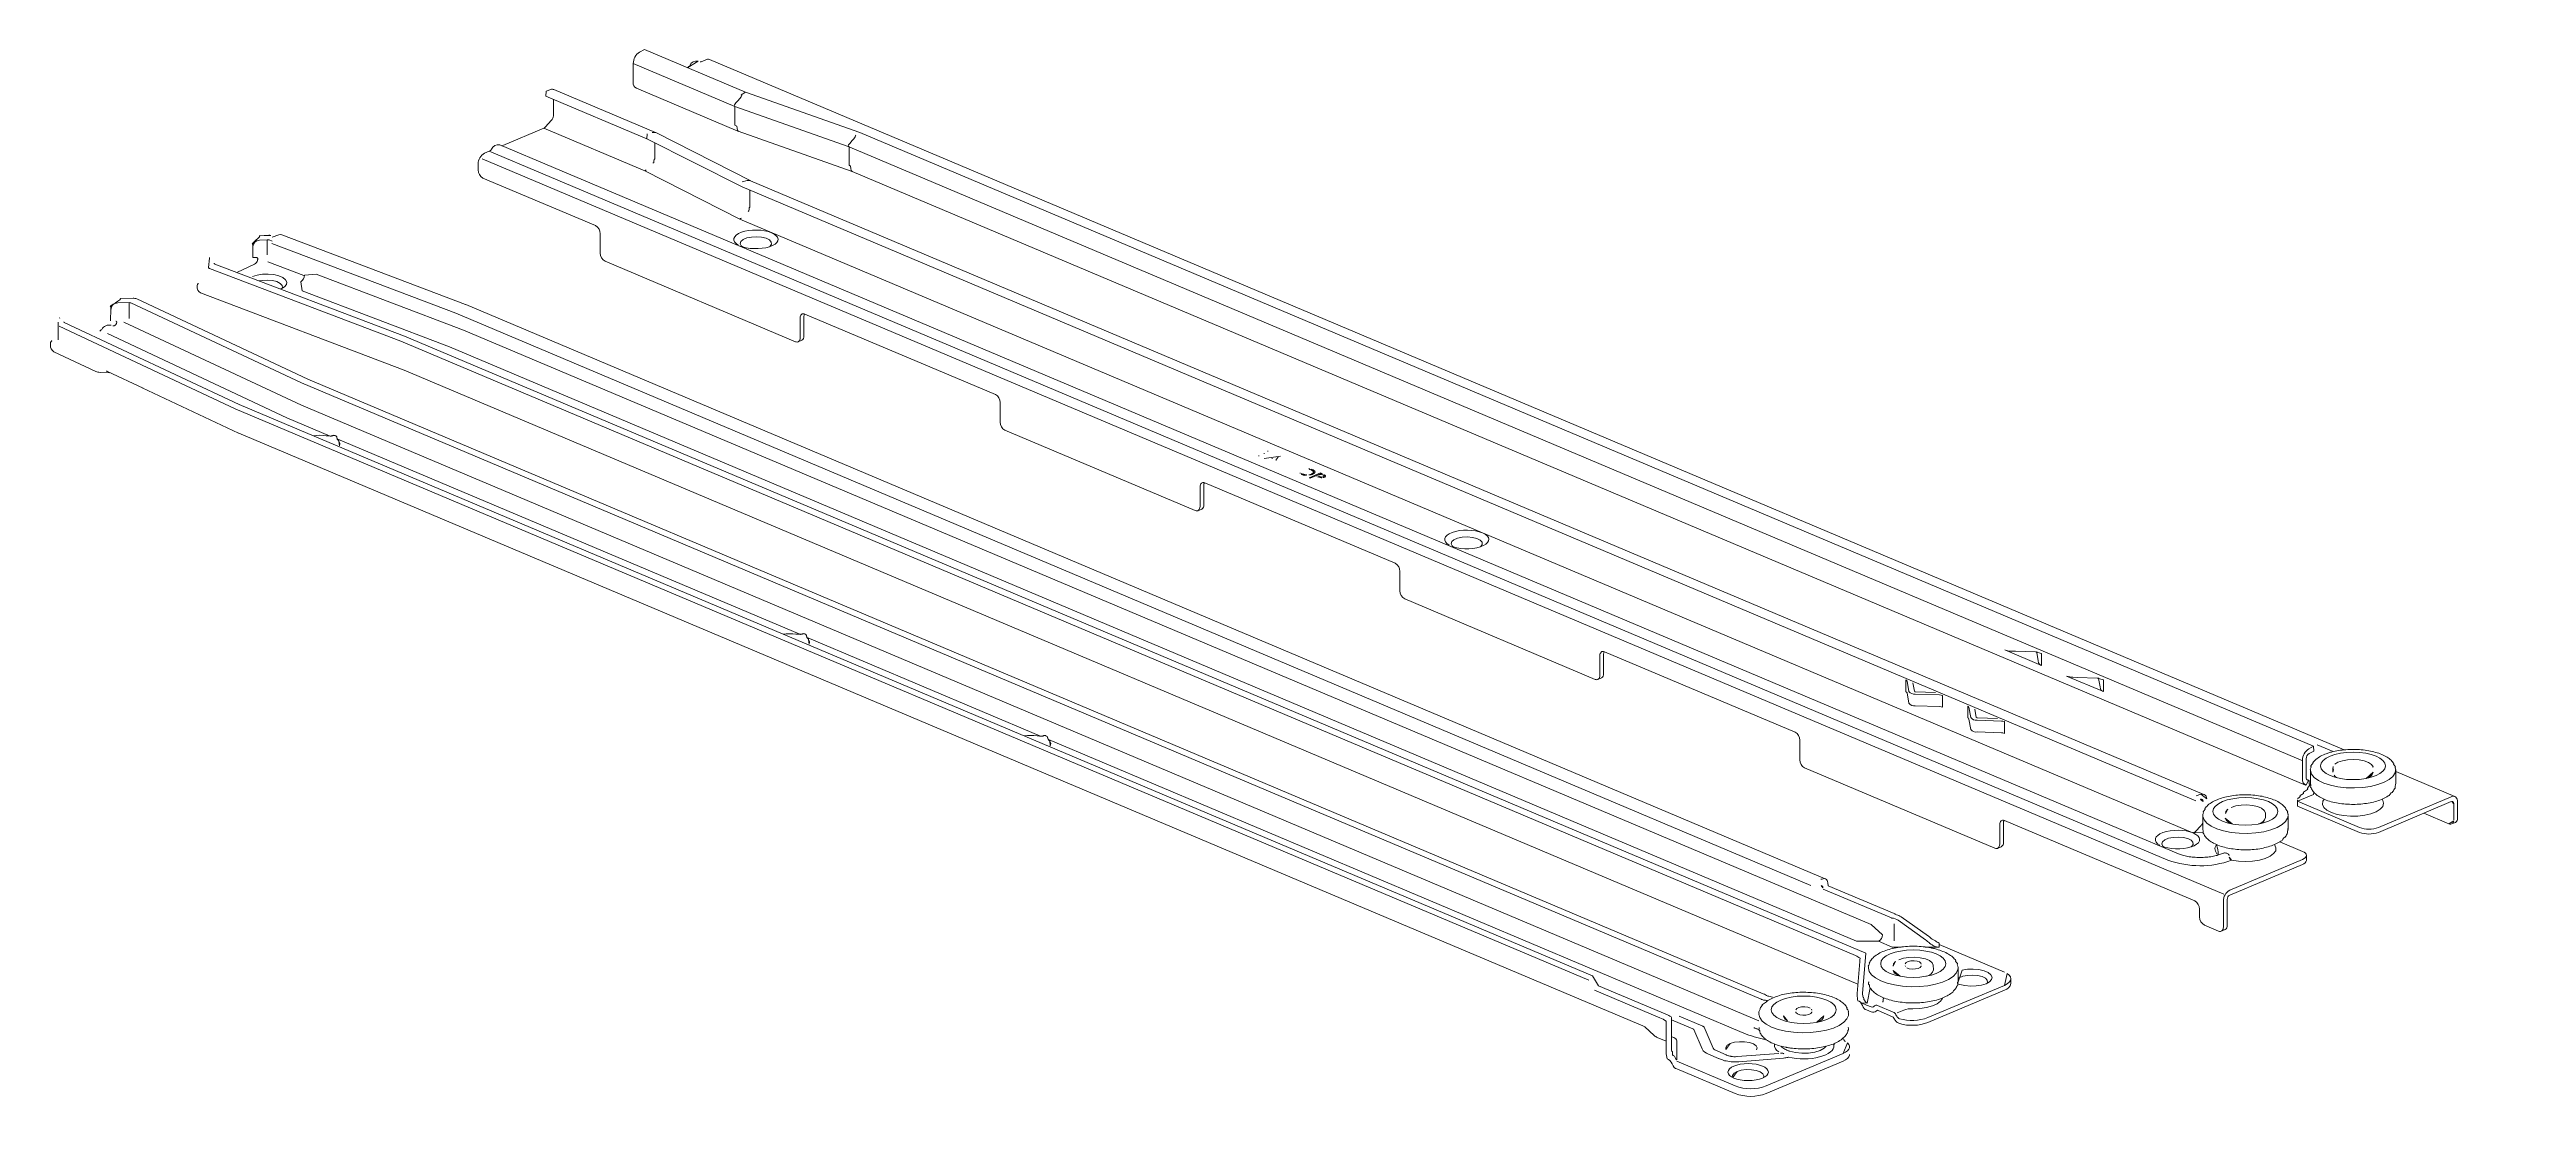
# Model space of a CAD drawing. Header units: metres. Extents: x -30.9 to 24.7, y -10.3 to 6.8.
# Drawn here: x -7.088 to -4.01, y 5.245 to 6.571 of the extents above; entities that cross this region are included whole.
import ezdxf

# ---------------------------------------------------------------- set-up
doc = ezdxf.new("R2010")
doc.units = ezdxf.units.M
doc.header["$MEASUREMENT"] = 0
doc.layers.add('PDF_Working_Num_Penna__7_Num_Penna__7', color=7, linetype='Continuous', lineweight=18)
doc.styles.add('GENERATED_STYLE_1', font='')
doc.styles.get('GENERATED_STYLE_1').set_extended_font_data('Arial')

msp = doc.modelspace()

# ---------------------------------------------------------------- linework, layer by layer
at = {"layer": 'PDF_Working_Num_Penna__7_Num_Penna__7', "color": 7, "linetype": 'Continuous', "lineweight": 18, "flags": 128}
for points in [[(-6.3625, 6.553, -0.256422), (-6.3546, 6.5674), (-6.3487, 6.5706)], [(-4.2367, 5.6997), (-6.2679, 6.5581, 0.204279), (-6.2722, 6.5579), (-6.2782, 6.5553, -0.105156), (-6.2795, 6.5551)], [(-6.2361, 6.4996), (-6.3625, 6.553), (-6.3625, 6.5299, 0.305809), (-6.3586, 6.5223), (-6.2324, 6.469)], [(-6.4738, 6.4727, 0.10334), (-6.472, 6.474), (-6.464, 6.4825, 0.18427), (-6.4618, 6.488), (-6.4618, 6.5087)], [(-6.3348, 6.4673), (-6.461, 6.5207, 0.180513), (-6.465, 6.5208), (-6.4709, 6.5189), (-6.4713, 6.5127)], [(-6.23, 6.3597), (-6.3482, 6.4196), (-6.4738, 6.4727), (-6.5247, 6.4512, -0.107798), (-6.5259, 6.4509)], [(-4.3233, 5.5818), (-4.3215, 5.578), (-4.3218, 5.5742), (-4.3243, 5.5706), (-4.3286, 5.5673), (-4.3347, 5.5645), (-4.3421, 5.5624), (-4.3505, 5.5611), (-4.3593, 5.5607), (-4.3682, 5.5611), (-4.3766, 5.5624, -0.177054), (-4.4556, 5.5627), (-6.5414, 6.4441), (-6.5474, 6.4416, 0.276822), (-6.5553, 6.4282), (-6.5553, 6.4208, 0.276458), (-6.5494, 6.4107), (-6.4094, 6.3516, -0.27658), (-6.4035, 6.3415), (-6.4035, 6.3173, 0.276854), (-6.3976, 6.3072), (-6.161, 6.2072), (-6.1599, 6.2069), (-6.1588, 6.2068), (-6.1577, 6.2071), (-6.1568, 6.2077), (-6.1561, 6.2085), (-6.1555, 6.2096), (-6.1552, 6.2109), (-6.1551, 6.2123), (-6.1551, 6.2365), (-6.155, 6.238), (-6.1546, 6.2393), (-6.1541, 6.2403), (-6.1534, 6.2412), (-6.1525, 6.2417), (-6.1514, 6.242), (-6.1503, 6.242), (-6.1492, 6.2416), (-5.9126, 6.1416, -0.276976), (-5.9067, 6.1316), (-5.9067, 6.1073, 0.276336), (-5.9008, 6.0972), (-5.6642, 5.9973), (-5.6631, 5.9969), (-5.662, 5.9969), (-5.6609, 5.9971), (-5.66, 5.9977), (-5.6593, 5.9985), (-5.6588, 5.9996), (-5.6584, 6.0009), (-5.6583, 6.0023), (-5.6583, 6.0266), (-5.6582, 6.028), (-5.6579, 6.0293), (-5.6573, 6.0304), (-5.6566, 6.0312), (-5.6557, 6.0318), (-5.6547, 6.0321), (-5.6536, 6.032), (-5.6524, 6.0317), (-5.4158, 5.9317, -0.276524), (-5.4099, 5.9216), (-5.4099, 5.8974, 0.276595), (-5.404, 5.8873), (-5.1674, 5.7873), (-5.1663, 5.787), (-5.1652, 5.7869), (-5.1642, 5.7872), (-5.1633, 5.7878), (-5.1625, 5.7886), (-5.162, 5.7897), (-5.1616, 5.791), (-5.1615, 5.7924), (-5.1615, 5.8166), (-5.1614, 5.8181), (-5.1611, 5.8194), (-5.1605, 5.8204), (-5.1598, 5.8213), (-5.1589, 5.8218), (-5.1579, 5.8221), (-5.1568, 5.8221), (-5.1556, 5.8217), (-4.919, 5.7217, -0.276595), (-4.9131, 5.7117), (-4.9131, 5.6874, 0.276451), (-4.9072, 5.6773), (-4.6707, 5.5773), (-4.6695, 5.577), (-4.6684, 5.577), (-4.6674, 5.5772), (-4.6665, 5.5778), (-4.6657, 5.5786), (-4.6652, 5.5797), (-4.6649, 5.581), (-4.6647, 5.5824), (-4.6647, 5.6067), (-4.6646, 5.6081), (-4.6643, 5.6094), (-4.6637, 5.6105), (-4.663, 5.6113), (-4.6621, 5.6119), (-4.6611, 5.6122), (-4.66, 5.6121), (-4.6588, 5.6118), (-4.4223, 5.5118, -0.276854), (-4.4163, 5.5017), (-4.4163, 5.4919, 0.276789), (-4.4104, 5.4818), (-4.3927, 5.4743), (-4.3915, 5.4739), (-4.3904, 5.4739), (-4.3894, 5.4742), (-4.3885, 5.4747), (-4.3878, 5.4756), (-4.3872, 5.4767), (-4.3869, 5.4779), (-4.3868, 5.4794), (-4.3868, 5.5117, -0.276665), (-4.3789, 5.5252), (-4.2884, 5.5634), (-4.2863, 5.5645), (-4.2848, 5.5657), (-4.2838, 5.567), (-4.2835, 5.5684), (-4.2838, 5.5698), (-4.2848, 5.5711), (-4.2863, 5.5723), (-4.2884, 5.5734)], [(-4.3848, 5.5715, 0.024118), (-4.3855, 5.5715, 0.016941), (-4.3867, 5.5712), (-4.389, 5.5704, -0.011179), (-4.3916, 5.5694, -0.028087), (-4.3974, 5.5678, -0.023401), (-4.4043, 5.5666, -0.021638), (-4.4118, 5.566, -0.020486), (-4.4197, 5.566, -0.021924), (-4.4274, 5.5666, -0.023934), (-4.4344, 5.5679, -0.029666), (-4.4404, 5.5696, -0.007472), (-4.4425, 5.5704), (-6.5282, 6.4519, 0.361679), (-6.5387, 6.4465, -0.146899), (-6.5414, 6.4441)], [(-6.5708, 6.2534), (-6.7993, 6.3403, 0.170806), (-6.8028, 6.3403), (-6.811, 6.3374)], [(-6.8891, 6.311), (-6.8901, 6.2993), (-6.8901, 6.299), (-6.8899, 6.2988), (-6.8898, 6.2987), (-6.8896, 6.2986), (-6.8894, 6.2985), (-6.8892, 6.2984), (-6.6514, 6.2079), (-4.8439, 5.444, -0.062185), (-4.8382, 5.4406, 0.00813), (-4.8385, 5.4367), (-4.8417, 5.3968, 0.044502), (-4.8416, 5.3924, 0.000949), (-4.8415, 5.3913, 0.005666), (-4.841, 5.3876)], [(-6.8302, 6.3118), (-6.8354, 6.3119), (-6.8354, 6.3197, 0.013265), (-6.8354, 6.3204), (-6.8354, 6.3281)], [(-6.8113, 6.3323), (-6.8151, 6.3337, 0.101133), (-6.8174, 6.334), (-6.8269, 6.3334, 0.387576), (-6.8352, 6.3253)], [(-6.8293, 6.3083, -0.185501), (-6.8331, 6.3037), (-6.855, 6.2934)], [(-4.787, 5.4545), (-4.7985, 5.4545), (-4.8152, 5.4616), (-4.8425, 5.4618), (-6.591, 6.2008), (-6.7737, 6.2703), (-6.7757, 6.2818, 0.264575), (-6.7712, 6.29), (-6.7566, 6.2914), (-6.5734, 6.2217), (-4.8244, 5.4825), (-4.8105, 5.4697, -0.275972), (-4.8152, 5.4616)], [(-7.0119, 6.2333), (-7.0119, 6.2403, 0.044979), (-7.0118, 6.242), (-7.0118, 6.2506)], [(-7.0114, 6.2477, -0.4045), (-7.0031, 6.2555), (-6.9889, 6.2558, -0.111406), (-6.9867, 6.2554), (-6.7749, 6.156), (-4.9611, 5.3895, 0.0104), (-4.96, 5.3891, 0.025107), (-4.958, 5.3886, 0.014943), (-4.9558, 5.3883), (-4.9539, 5.388), (-4.9531, 5.3878)], [(-4.947, 5.3922, 0.05338), (-4.953, 5.3936, 0.030576), (-4.9584, 5.3963), (-6.7667, 6.1605), (-6.9795, 6.2604, 0.110184), (-6.984, 6.2612), (-7.0001, 6.2609)], [(-6.9044, 6.2768), (-6.9044, 6.2763, 0.315945), (-6.9002, 6.268), (-6.6471, 6.1717)], [(-5.0744, 5.3685, 0.020825), (-5.0775, 5.37), (-5.1634, 5.4063), (-5.1706, 5.4186), (-6.8522, 6.1292), (-7.0695, 6.2313)], [(-6.1578, 6.2071), (-6.153, 6.2091, 0.307268), (-6.1504, 6.2143), (-6.1504, 6.2385, -0.119092), (-6.1497, 6.2418)], [(-7.0866, 6.2058), (-7.0866, 6.2031, 0.294213), (-7.0823, 6.1947), (-7.0303, 6.1703, 0.103816), (-7.025, 6.1691), (-7.0127, 6.1687), (-7.025, 6.1691)], [(-6.6468, 6.2141), (-4.8312, 5.4467), (-4.835, 5.3966, 0.094842), (-4.8345, 5.3921)], [(-5.661, 5.9971), (-5.6562, 5.9991, 0.308581), (-5.6536, 6.0043), (-5.6536, 6.0286, -0.118378), (-5.6529, 6.0319)], [(-5.1642, 5.7872), (-5.1595, 5.7892, 0.307602), (-5.1568, 5.7944), (-5.1568, 5.8186, -0.118336), (-5.1561, 5.8219)], [(-4.6128, 5.8047, -0.238579), (-4.6163, 5.8079), (-4.6168, 5.8104), (-4.6187, 5.8208), (-4.6187, 5.8219)], [(-4.5359, 5.7722, -0.238808), (-4.5394, 5.7755), (-4.5399, 5.7779), (-4.5418, 5.7883), (-4.5418, 5.7894)], [(-4.7726, 5.7829), (-4.7707, 5.7725, 0.285802), (-4.7692, 5.7719), (-4.7445, 5.771)], [(-4.6958, 5.7504), (-4.6938, 5.74, 0.285401), (-4.6923, 5.7394), (-4.6676, 5.7386)], [(-5.8466, 5.7126), (-4.9798, 5.3463, 0.040514), (-4.9664, 5.342), (-4.9566, 5.3396)], [(-4.1751, 5.6826, 0.060673), (-4.1784, 5.6867, 0.052932), (-4.1833, 5.6905, 0.040249), (-4.1899, 5.6939, 0.03043), (-4.1976, 5.6966, 0.024855), (-4.2062, 5.6986, 0.021928), (-4.2154, 5.6998, 0.020494), (-4.225, 5.7002, 0.020836), (-4.2345, 5.6999, 0.021981), (-4.2437, 5.6988, 0.025506), (-4.2524, 5.697, 0.005124), (-4.2549, 5.6963, 0.010254), (-4.259, 5.6949, 0.039083), (-4.266, 5.6917, 0.050325), (-4.2718, 5.6878, 0.059773), (-4.2757, 5.6836)], [(-4.309, 5.6266, 0.058931), (-4.3125, 5.6306, 0.050389), (-4.3176, 5.6344, 0.03888), (-4.3243, 5.6377, 0.029949), (-4.3322, 5.6404, 0.024283), (-4.3409, 5.6423, 0.021159), (-4.3501, 5.6434, 0.019875), (-4.3597, 5.6438, 0.020415), (-4.3692, 5.6434, 0.021423), (-4.3784, 5.6422, 0.024655), (-4.387, 5.6403, 0.032236), (-4.3947, 5.6376, 0.003962), (-4.3969, 5.6366, 0.010982), (-4.4003, 5.6349, 0.056636), (-4.406, 5.6308, 0.060639), (-4.4097, 5.6266)], [(-4.1032, 5.6075), (-4.0985, 5.6095, 0.307691), (-4.0958, 5.6147), (-4.0958, 5.6347), (-4.096, 5.6366), (-4.0964, 5.6383), (-4.0971, 5.6397), (-4.0981, 5.6409), (-4.0993, 5.6416), (-4.1007, 5.642), (-4.1022, 5.6419), (-4.1037, 5.6414), (-4.1942, 5.6032, -0.179257), (-4.2178, 5.6032), (-4.2947, 5.6357), (-4.2748, 5.6441), (-4.2744, 5.6471)], [(-4.1037, 5.6354), (-4.1942, 5.5971, -0.179257), (-4.2178, 5.5971), (-4.2947, 5.6296), (-4.2947, 5.6357), (-4.2945, 5.6375)], [(-4.2777, 5.6524, 0.063413), (-4.2753, 5.648, 0.059472), (-4.2714, 5.644, 0.046108), (-4.2659, 5.6403, 0.036141), (-4.2589, 5.6372, 0.027684), (-4.2508, 5.6347, 0.024145), (-4.2419, 5.633, 0.021406), (-4.2325, 5.6321, 0.02069), (-4.223, 5.6319, 0.021261), (-4.2135, 5.6325, 0.022656), (-4.2045, 5.6339, 0.026643), (-4.1961, 5.636, 0.031609), (-4.1886, 5.6388, 0.042994), (-4.1822, 5.6424)], [(-4.6674, 5.5772), (-4.6627, 5.5792, 0.307951), (-4.66, 5.5844), (-4.66, 5.6087, -0.119416), (-4.6593, 5.612)], [(-4.343, 5.6076, 0.274837), (-4.3343, 5.6156), (-4.3345, 5.6207), (-4.3344, 5.6214), (-4.3359, 5.6244), (-4.3393, 5.627), (-4.3443, 5.6292), (-4.3506, 5.6306), (-4.3576, 5.6313), (-4.3647, 5.6311), (-4.3714, 5.63), (-4.3771, 5.6282)], [(-4.4112, 5.5954, 0.064997), (-4.4086, 5.5911, 0.059116), (-4.4046, 5.5871, 0.046214), (-4.3989, 5.5835, 0.036716), (-4.3917, 5.5804, 0.028887), (-4.3835, 5.578, 0.023289), (-4.3746, 5.5764, 0.020323), (-4.3652, 5.5755, 0.020188), (-4.3556, 5.5754, 0.021336), (-4.3462, 5.5761, 0.023063), (-4.3372, 5.5776, 0.027195), (-4.3289, 5.5798, 0.034269), (-4.3215, 5.5827, 0.044753), (-4.3152, 5.5863)], [(-4.8868, 5.5387), (-4.8854, 5.5389), (-4.8823, 5.5397), (-4.8811, 5.5392), (-4.88, 5.5384), (-4.8791, 5.5373), (-4.8785, 5.5359), (-4.8781, 5.5343), (-4.8779, 5.5308), (-4.796, 5.4963, -0.039312), (-4.7929, 5.4947, -0.106164), (-4.7873, 5.4922), (-4.7533, 5.4679, -0.015995), (-4.7487, 5.4644), (-4.7446, 5.462, 0.059793), (-4.74, 5.4594), (-4.74, 5.4545)], [(-4.3894, 5.4742), (-4.3847, 5.4762, 0.308368), (-4.382, 5.4814), (-4.382, 5.5137, -0.276978), (-4.3789, 5.5191), (-4.2884, 5.5573, 0.286962), (-4.2835, 5.5623), (-4.2835, 5.5684)], [(-4.7521, 5.4596, 0.031985), (-4.7567, 5.4634), (-4.7907, 5.4877, 0.151322), (-4.7991, 5.4904)], [(-4.7194, 5.4377, 0.057371), (-4.7231, 5.4419, 0.04895), (-4.7284, 5.4457, 0.037221), (-4.7353, 5.4491, 0.031085), (-4.7433, 5.4518, 0.004311), (-4.7458, 5.4525, 0.006923), (-4.7504, 5.4535, 0.022951), (-4.7598, 5.4549, 0.019623), (-4.7695, 5.4555, 0.020618), (-4.7793, 5.4553, 0.021876), (-4.7889, 5.4543, 0.024025), (-4.798, 5.4526, 0.027066), (-4.8063, 5.4502, 0.03427), (-4.8136, 5.4471, 0.04588), (-4.8197, 5.4432, 0.060128), (-4.8241, 5.439, 0.063329), (-4.8268, 5.4345)], [(-4.7164, 5.4112, 0.012087), (-4.7164, 5.4118), (-4.7164, 5.4286), (-4.7167, 5.4265), (-4.7187, 5.4221), (-4.7226, 5.4179), (-4.7283, 5.4141), (-4.7357, 5.4109), (-4.7443, 5.4083), (-4.7539, 5.4064), (-4.7642, 5.4054), (-4.7748, 5.4052), (-4.7853, 5.4058), (-4.7953, 5.4073), (-4.8045, 5.4095), (-4.8125, 5.4124), (-4.8191, 5.416), (-4.8239, 5.4199), (-4.8269, 5.4242), (-4.8279, 5.4283)], [(-4.7552, 5.4184), (-4.7558, 5.4181, 0.275115), (-4.7471, 5.4262), (-4.7472, 5.432), (-4.7487, 5.4349), (-4.7521, 5.4376), (-4.7571, 5.4397), (-4.7634, 5.4412), (-4.7704, 5.4418), (-4.7775, 5.4416), (-4.7842, 5.4405), (-4.7899, 5.4387)], [(-5.0779, 5.3153), (-5.079, 5.3216, -0.022795), (-5.0791, 5.3245), (-5.0791, 5.3557), (-5.0791, 5.3566), (-5.0791, 5.3575), (-5.0791, 5.3583), (-5.0791, 5.3592), (-5.0791, 5.36), (-5.0791, 5.3608), (-5.0791, 5.3615), (-5.0791, 5.3622, 0.050468), (-5.087, 5.3666), (-5.1681, 5.4009)], [(-4.8543, 5.3786, 0.059277), (-4.8573, 5.3829, 0.054823), (-4.8619, 5.3869, 0.041743), (-4.8681, 5.3905, 0.033298), (-4.8758, 5.3935, 0.026224), (-4.8843, 5.3958, 0.022002), (-4.8936, 5.3974, 0.020892), (-4.9032, 5.3981, 0.019196), (-4.913, 5.3982, 0.020507), (-4.9227, 5.3974, 0.023034), (-4.9319, 5.3959, 0.026233), (-4.9404, 5.3936, 0.032155), (-4.948, 5.3907, 0.042148), (-4.9544, 5.3869)], [(-4.8255, 5.4037), (-4.8294, 5.3848), (-4.8365, 5.3851), (-4.83, 5.3824), (-4.8243, 5.38, 0.29214), (-4.8215, 5.3803), (-4.8201, 5.3815, -0.296028), (-4.8167, 5.3818), (-4.797, 5.3735, -0.156838), (-4.7937, 5.3703), (-4.7929, 5.369, 0.001875), (-4.7923, 5.3679)], [(-4.8253, 5.4032, 0.058425), (-4.8217, 5.399, 0.050114), (-4.8166, 5.3951, 0.037839), (-4.8098, 5.3916, 0.029592), (-4.8019, 5.3889, 0.024419), (-4.793, 5.3868, 0.021542), (-4.7836, 5.3855, 0.019552), (-4.7739, 5.385, 0.020217), (-4.7641, 5.3853, 0.020191), (-4.7545, 5.3863, 0.022961), (-4.7455, 5.388, 0.027317), (-4.7373, 5.3905, 0.034877), (-4.7301, 5.3937, 0.046592), (-4.7241, 5.3977)], [(-4.7358, 5.3905), (-4.7381, 5.387), (-4.7424, 5.3838), (-4.7484, 5.3812), (-4.7558, 5.3792), (-4.7641, 5.3781), (-4.7727, 5.3778, 0.102164), (-4.784, 5.376), (-4.7923, 5.3725)], [(-4.7892, 5.3593, 0.157718), (-4.7538, 5.3606), (-4.6588, 5.4008, 0.287219), (-4.6507, 5.409), (-4.6507, 5.4151)], [(-4.7892, 5.3654, 0.157845), (-4.7538, 5.3667), (-4.6588, 5.4068)], [(-5.1057, 5.3554), (-5.094, 5.3445, 0.087793), (-5.0901, 5.342), (-5.0791, 5.3374)], [(-5.0724, 5.3656), (-5.0724, 5.3591), (-5.0724, 5.3279, 0.046142), (-5.0721, 5.325)], [(-5.0724, 5.3638), (-5.0458, 5.3526, 0.019697), (-5.0449, 5.3518), (-5.0345, 5.3277, 0.184338), (-5.0265, 5.3213), (-5.0139, 5.316)], [(-5.0323, 5.3553), (-5.0328, 5.3555, 0.042012), (-5.0336, 5.3559), (-5.0631, 5.3684)], [(-4.83, 5.3763), (-4.8243, 5.3739, 0.294591), (-4.8182, 5.3746), (-4.8167, 5.3758), (-4.797, 5.3674), (-4.7956, 5.365, 0.067467), (-4.7929, 5.3615)], [(-5.0722, 5.3429), (-5.0697, 5.3418, -0.288333), (-5.0657, 5.3379), (-5.0657, 5.3141)], [(-5.0318, 5.3547), (-5.0206, 5.3288, 0.140319), (-5.0185, 5.3265), (-5.0044, 5.3204)], [(-4.9617, 5.3465, 0.060312), (-4.9583, 5.3423, 0.051993), (-4.9534, 5.3383, 0.040703), (-4.9468, 5.3348, 0.032128), (-4.939, 5.332, 0.025074), (-4.9308, 5.3299, 0.000704), (-4.9296, 5.3297, 0.005241), (-4.9247, 5.3289, 0.021895), (-4.9152, 5.328, 0.019682), (-4.9053, 5.3278, 0.019725), (-4.8956, 5.3284, 0.021524), (-4.8863, 5.3298, 0.02462), (-4.8777, 5.3319, 0.030623), (-4.8699, 5.3347, 0.039362), (-4.8632, 5.3382, 0.058812), (-4.8578, 5.3426, 0.062907), (-4.8545, 5.347)], [(-5.0657, 5.3124), (-4.9934, 5.2818, 0.179582), (-4.9547, 5.2818), (-4.8593, 5.3221)], [(-5.0657, 5.3029), (-4.9934, 5.2723, 0.17935), (-4.9547, 5.2723), (-4.8593, 5.3127), (-4.8562, 5.3142), (-4.8538, 5.316), (-4.8522, 5.3179), (-4.8514, 5.3199), (-4.8513, 5.3208)], [(-5.0047, 5.3128, 0.035206), (-4.9963, 5.3118, 0.034416), (-4.989, 5.3119), (-4.9335, 5.3161), (-4.9315, 5.3169, 0.103993), (-4.9269, 5.3176)]]:
    msp.add_lwpolyline(points, format="xyb", dxfattribs=at)
for points in [[(-6.3487, 6.5706), (-6.2229, 6.5174), (-6.2285, 6.5142)], [(-6.4713, 6.5127), (-6.3456, 6.4596), (-6.3451, 6.4658)], [(-6.2361, 6.4765), (-6.2361, 6.4996)], [(-6.2361, 6.4996), (-6.0943, 6.4497)], [(-6.223, 6.5174), (-6.0811, 6.4675), (-4.2748, 5.7041)], [(-6.2165, 6.4073), (-6.3345, 6.4672)], [(-6.2321, 6.4689), (-6.0905, 6.419)], [(-4.3864, 5.5203), (-6.5502, 6.4347)], [(-6.3456, 6.4596), (-6.2274, 6.3997), (-4.4212, 5.6363)], [(-6.3357, 6.4346), (-6.3357, 6.4546)], [(-6.0943, 6.4266), (-6.0943, 6.4497)], [(-6.0936, 6.4492), (-4.2879, 5.6861)], [(-4.4109, 5.6443), (-6.2167, 6.4074)], [(-6.0906, 6.419), (-4.2847, 5.6558)], [(-6.2175, 6.3747), (-6.2175, 6.3955)], [(-6.23, 6.3597), (-4.4246, 5.5967), (-4.4116, 5.5969)], [(-6.8174, 6.3153), (-6.8174, 6.334)], [(-6.8115, 6.3295), (-6.583, 6.2426), (-4.8993, 5.5311)], [(-6.1931, 6.3254), (-6.1926, 6.3259), (-6.1907, 6.3285), (-6.191, 6.3312), (-6.1933, 6.3337), (-6.1975, 6.3358), (-6.203, 6.3372), (-6.2093, 6.3377), (-6.2157, 6.3374), (-6.2214, 6.3362), (-6.226, 6.3343), (-6.2288, 6.3318), (-6.2296, 6.3291), (-6.2283, 6.3265), (-6.2267, 6.3251)], [(-6.6468, 6.2141), (-6.8823, 6.3038), (-6.8825, 6.3039), (-6.8827, 6.304), (-6.8829, 6.3041), (-6.883, 6.3042), (-6.8832, 6.3045), (-6.8832, 6.3047)], [(-6.8009, 6.2728), (-6.8001, 6.2731), (-6.7958, 6.2756), (-6.7933, 6.2784), (-6.7928, 6.2814), (-6.7944, 6.2843), (-6.7978, 6.287), (-6.8028, 6.2891), (-6.8091, 6.2906), (-6.8161, 6.2912), (-6.8232, 6.291), (-6.8299, 6.2899), (-6.8356, 6.2881)], [(-6.7989, 6.2737), (-6.7985, 6.2746), (-6.7988, 6.2773), (-6.8011, 6.2798), (-6.8053, 6.2819), (-6.8108, 6.2833), (-6.8171, 6.2838), (-6.8234, 6.2835), (-6.8272, 6.2828)], [(-6.8166, 6.3065), (-6.7718, 6.2894)], [(-6.9889, 6.2362), (-6.9889, 6.2558)], [(-4.8815, 5.5394), (-6.5707, 6.2533)], [(-7.0772, 6.2315), (-7.0772, 6.2096)], [(-6.857, 6.1239), (-7.0758, 6.2266)], [(-7.0159, 6.2176), (-6.7929, 6.1126)], [(-6.9953, 6.2317), (-6.7749, 6.1282)], [(-7.0158, 6.1701), (-6.9716, 6.1495)], [(-6.6472, 6.1717), (-4.8408, 5.4083)], [(-6.9725, 6.1498), (-6.8529, 6.0936)], [(-6.7749, 6.1282), (-4.964, 5.3629)], [(-5.1753, 5.4132), (-6.857, 6.1239)], [(-6.7929, 6.1126), (-6.7392, 6.0899)], [(-6.8527, 6.0935), (-5.1054, 5.3551)], [(-6.7296, 6.086), (-6.1555, 5.8434)], [(-5.5788, 6.0619), (-5.5585, 6.065)], [(-5.31, 5.9522), (-5.3094, 5.9526), (-5.3076, 5.9552), (-5.3078, 5.9579), (-5.3102, 5.9605), (-5.3143, 5.9625), (-5.3198, 5.9639), (-5.3261, 5.9645), (-5.3325, 5.9641), (-5.3383, 5.963), (-5.3428, 5.961), (-5.3456, 5.9586), (-5.3464, 5.9559), (-5.3451, 5.9532), (-5.3435, 5.9519)], [(-6.1464, 5.8394), (-5.8564, 5.7168)], [(-4.2502, 5.6975), (-4.2703, 5.706)], [(-4.1728, 5.6744), (-4.1735, 5.671), (-4.1762, 5.6667), (-4.1807, 5.6628), (-4.1871, 5.6593), (-4.1949, 5.6564), (-4.2039, 5.6542), (-4.2137, 5.6528), (-4.224, 5.6523), (-4.2344, 5.6526), (-4.2444, 5.6537), (-4.2537, 5.6556), (-4.262, 5.6583), (-4.2688, 5.6616), (-4.274, 5.6654), (-4.2773, 5.6696), (-4.2787, 5.6739), (-4.2787, 5.675)], [(-4.2787, 5.6746), (-4.2787, 5.6575)], [(-4.2484, 5.6817), (-4.2444, 5.6842), (-4.2389, 5.6862), (-4.2324, 5.6874), (-4.2253, 5.6878), (-4.2182, 5.6873), (-4.2118, 5.686), (-4.2065, 5.684), (-4.2027, 5.6814), (-4.2008, 5.6785), (-4.2009, 5.6779)], [(-4.1727, 5.6575), (-4.1727, 5.6746)], [(-4.0993, 5.6416), (-4.1727, 5.6726)], [(-4.1896, 5.6382), (-4.1888, 5.6369), (-4.1877, 5.6332), (-4.1888, 5.6294), (-4.1919, 5.6259), (-4.1968, 5.6228), (-4.2034, 5.6202), (-4.2112, 5.6184), (-4.2198, 5.6173), (-4.2287, 5.6172), (-4.2375, 5.6179), (-4.2456, 5.6195), (-4.2526, 5.6219), (-4.2581, 5.6248), (-4.2619, 5.6282), (-4.2636, 5.6319), (-4.2632, 5.6357), (-4.2617, 5.6383)], [(-4.1005, 5.6127), (-4.1005, 5.6327)], [(-4.3064, 5.6182), (-4.307, 5.6149), (-4.3095, 5.6106), (-4.3139, 5.6067), (-4.3201, 5.6032), (-4.3278, 5.6002), (-4.3367, 5.5979), (-4.3464, 5.5964), (-4.3567, 5.5958), (-4.3671, 5.596), (-4.3772, 5.5971), (-4.3866, 5.5989), (-4.3949, 5.6015), (-4.4019, 5.6048), (-4.4072, 5.6086), (-4.4107, 5.6127), (-4.4123, 5.617), (-4.4123, 5.6185)], [(-4.4123, 5.6182), (-4.4123, 5.601)], [(-4.3064, 5.601), (-4.3064, 5.6182)], [(-4.1379, 5.6209), (-4.1065, 5.6076)], [(-4.4268, 5.5789), (-4.4262, 5.5794), (-4.4244, 5.582), (-4.4247, 5.5847), (-4.427, 5.5872), (-4.4311, 5.5893), (-4.4367, 5.5907), (-4.4429, 5.5912), (-4.4493, 5.5909), (-4.4551, 5.5897), (-4.4596, 5.5878), (-4.4625, 5.5854), (-4.4633, 5.5827), (-4.4619, 5.58), (-4.4603, 5.5786)], [(-4.2884, 5.5734), (-4.3168, 5.5854)], [(-4.7993, 5.4906), (-4.8842, 5.5263)], [(-4.7957, 5.462), (-4.7957, 5.4832)], [(-4.74, 5.4545), (-4.7575, 5.4545)], [(-4.6588, 5.4233), (-4.74, 5.4577)], [(-4.7621, 5.4333), (-4.7625, 5.4344), (-4.7643, 5.4359), (-4.7673, 5.437), (-4.7711, 5.4375), (-4.775, 5.4373), (-4.7784, 5.4366), (-4.781, 5.4353), (-4.7822, 5.4337)], [(-4.78, 5.4286), (-4.777, 5.4275), (-4.7733, 5.427), (-4.7694, 5.4272), (-4.7659, 5.4279), (-4.7634, 5.4292), (-4.7622, 5.4308), (-4.7621, 5.4312)], [(-4.6802, 5.4095), (-4.6799, 5.4104), (-4.6801, 5.4131), (-4.6825, 5.4156), (-4.6866, 5.4177), (-4.6921, 5.4191), (-4.6984, 5.4196), (-4.7048, 5.4193), (-4.7106, 5.4181), (-4.7151, 5.4162), (-4.7164, 5.4153)], [(-4.9308, 5.3499), (-4.9401, 5.3521), (-4.9481, 5.355), (-4.9548, 5.3585), (-4.9597, 5.3625), (-4.9628, 5.3668), (-4.964, 5.3712), (-4.964, 5.3714)], [(-4.8524, 5.3715), (-4.8526, 5.3695), (-4.8545, 5.3651), (-4.8584, 5.3609), (-4.864, 5.3571), (-4.8712, 5.3538), (-4.8798, 5.3512), (-4.8894, 5.3493), (-4.8997, 5.3482), (-4.9103, 5.3479), (-4.9208, 5.3485), (-4.9308, 5.3499)], [(-4.9003, 5.3786), (-4.9033, 5.3797), (-4.907, 5.3802), (-4.9109, 5.3801), (-4.9144, 5.3794), (-4.9169, 5.3781), (-4.9182, 5.3765)], [(-4.9182, 5.374), (-4.9179, 5.3729), (-4.9161, 5.3714), (-4.9132, 5.3703), (-4.9094, 5.3698), (-4.9055, 5.3699), (-4.902, 5.3706), (-4.8995, 5.3719), (-4.8982, 5.3735), (-4.8982, 5.374)], [(-4.9667, 5.3268), (-4.9662, 5.329), (-4.9675, 5.3316), (-4.9708, 5.334), (-4.9757, 5.3357), (-4.9817, 5.3367), (-4.9881, 5.3368), (-4.9943, 5.336), (-4.9995, 5.3345)], [(-4.9258, 5.3249), (-4.9186, 5.3232), (-4.9105, 5.3225), (-4.9022, 5.3227), (-4.8944, 5.3239), (-4.8877, 5.326), (-4.8827, 5.3288), (-4.8803, 5.3311)], [(-4.9392, 5.3221), (-4.991, 5.3182)], [(-4.9582, 5.292), (-4.9577, 5.2942), (-4.959, 5.2969), (-4.9623, 5.2992), (-4.9672, 5.301), (-4.9732, 5.302), (-4.9796, 5.3021), (-4.9858, 5.3013), (-4.991, 5.2997)]]:
    msp.add_lwpolyline(points, dxfattribs=at)
for points in [[(-6.2818, 6.556, 0.361679), (-6.2923, 6.5507, -0.147842), (-6.2949, 6.5483)], [(-6.8272, 6.3388), (-6.8153, 6.3396, -0.103077), (-6.813, 6.3393)], [(-7.0061, 6.2278, -0.067247), (-7.0075, 6.2271)], [(-5.5298, 6.0414, 0.051641), (-5.5266, 6.0409, 0.058299)], [(-5.5282, 6.041), (-5.5282, 6.042, 0.026911), (-5.5257, 6.0417, 0.048704)], [(-5.5229, 6.0499), (-5.5229, 6.0489), (-5.5201, 6.0478, 0.016356), (-5.5221, 6.0484)], [(-5.5135, 6.0409), (-5.5087, 6.043), (-5.5213, 6.0376), (-5.5225, 6.0381), (-5.5087, 6.044), (-5.506, 6.0428, -0.014211)], [(-5.5089, 6.0382, 0.040269), (-5.507, 6.0381, 0.043625)], [(-5.5087, 6.044), (-5.5087, 6.043), (-5.506, 6.0418, -0.014211)], [(-4.6128, 5.8193), (-4.6128, 5.8047), (-4.6584, 5.824, 0.090166), (-4.6507, 5.8224), (-4.6449, 5.8223), (-4.6203, 5.8214)], [(-4.7358, 5.7527, 0.087216), (-4.7393, 5.7534), (-4.7697, 5.7544, -0.281886), (-4.7774, 5.7576), (-4.7798, 5.7705, 0.237393), (-4.7814, 5.772), (-4.7814, 5.7866, -0.240852), (-4.7798, 5.7851), (-4.7774, 5.7723, 0.281807), (-4.7697, 5.769), (-4.7393, 5.768, -0.089654), (-4.7358, 5.7673)], [(-4.5359, 5.7868), (-4.5359, 5.7722), (-4.5815, 5.7915, 0.089539), (-4.5738, 5.79), (-4.568, 5.7898), (-4.5434, 5.7889)], [(-4.6589, 5.7202, 0.088304), (-4.6624, 5.7209), (-4.6928, 5.7219, -0.28246), (-4.7005, 5.7251), (-4.7029, 5.738, 0.238294), (-4.7045, 5.7395), (-4.7045, 5.7541, -0.241304), (-4.7029, 5.7526), (-4.7005, 5.7398, 0.282381), (-4.6928, 5.7366), (-4.6624, 5.7355, -0.090794), (-4.6589, 5.7349)], [(-5.8476, 5.7143, 0.025504), (-5.8474, 5.7138, 0.038098)], [(-4.2811, 5.6618), (-4.2817, 5.6619, -0.353645), (-4.2839, 5.6655), (-4.2839, 5.6886, -0.256523), (-4.2803, 5.6951), (-4.2744, 5.6982), (-4.2748, 5.7041), (-4.2807, 5.701, 0.256792), (-4.2886, 5.6866), (-4.2886, 5.6635, 0.355825), (-4.2838, 5.6556)], [(-4.2508, 5.6772), (-4.2508, 5.6721, 0.298776)], [(-4.2094, 5.6641, 0.289329), (-4.2006, 5.6721)], [(-4.4123, 5.6086, -0.09164), (-4.4139, 5.6061)], [(-4.3953, 5.5819, 0.459977), (-4.3933, 5.5695, 0.086498)], [(-4.3766, 5.5624, -0.147681), (-4.3791, 5.5648, 0.013354), (-4.3792, 5.5655), (-4.3794, 5.5663)], [(-4.8091, 5.3913, 0.124894), (-4.8095, 5.3879, -0.200581), (-4.8101, 5.3859)], [(-4.8919, 5.3609), (-4.8907, 5.3614, 0.29799), (-4.8831, 5.3689)], [(-4.97, 5.3541, 0.006562), (-4.969, 5.3537, 0.034751), (-4.9645, 5.3521, 0.005851)], [(-4.8596, 5.341), (-4.8593, 5.3405, -0.001958)]]:
    msp.add_lwpolyline(points, format="xyb", close=True, dxfattribs=at)
for points in [[(-6.2209, 6.4076), (-6.227, 6.4059)], [(-7.0749, 6.237), (-7.0752, 6.2368), (-7.0755, 6.2363)], [(-7.0695, 6.2313), (-7.0697, 6.2314), (-7.0699, 6.2315), (-7.07, 6.2316), (-7.0702, 6.2318)], [(-6.7283, 6.0836), (-6.727, 6.0807), (-6.7276, 6.0777)], [(-5.5854, 6.0659), (-5.5854, 6.0649)], [(-5.5786, 6.0687), (-5.5786, 6.0677)], [(-5.5742, 6.0716), (-5.5742, 6.0706)], [(-5.5639, 6.0606), (-5.5611, 6.0638)], [(-5.5688, 6.0626), (-5.5688, 6.0616)], [(-5.5639, 6.0606), (-5.5639, 6.0595)], [(-5.534, 6.0442), (-5.534, 6.0432)], [(-5.5135, 6.0409), (-5.5135, 6.0399)], [(-5.503, 6.0414), (-5.503, 6.0404)], [(-6.1448, 5.837), (-6.1434, 5.8341), (-6.1441, 5.8311)], [(-5.8451, 5.7104), (-5.8438, 5.7074), (-5.8445, 5.7045)], [(-4.2505, 5.6779), (-4.2505, 5.6789)], [(-4.2025, 5.6681), (-4.2047, 5.6657)], [(-4.4149, 5.6444), (-4.4208, 5.6425)], [(-4.4154, 5.6381), (-4.4146, 5.6383), (-4.414, 5.6382), (-4.4133, 5.638), (-4.4128, 5.6376), (-4.4124, 5.637), (-4.412, 5.6363), (-4.4118, 5.6355)], [(-4.4149, 5.6444), (-4.4134, 5.6447), (-4.4119, 5.6446), (-4.4105, 5.644), (-4.4093, 5.6432), (-4.4083, 5.6419), (-4.4076, 5.6404), (-4.4072, 5.6386)], [(-4.1005, 5.6327), (-4.1006, 5.6334), (-4.1008, 5.6341), (-4.1011, 5.6347), (-4.1015, 5.6352), (-4.1019, 5.6354), (-4.1025, 5.6356), (-4.1031, 5.6356)], [(-4.422, 5.5976), (-4.4145, 5.6055)], [(-4.3757, 5.6076), (-4.3795, 5.6093), (-4.3829, 5.6119), (-4.3844, 5.6149)], [(-4.3843, 5.6207), (-4.3839, 5.6229), (-4.3814, 5.6258)], [(-4.379, 5.6083), (-4.3808, 5.6096)], [(-4.1065, 5.6076), (-4.1053, 5.6073), (-4.1042, 5.6073), (-4.1032, 5.6075), (-4.1023, 5.6081), (-4.1015, 5.6089), (-4.101, 5.61), (-4.1006, 5.6113)], [(-4.8844, 5.528), (-4.8844, 5.5287), (-4.8846, 5.5293), (-4.8848, 5.5299), (-4.8852, 5.5303), (-4.8856, 5.5307), (-4.8861, 5.5308), (-4.8867, 5.5309)], [(-4.7972, 5.4305), (-4.7967, 5.4335), (-4.7942, 5.4363)], [(-4.7885, 5.4181), (-4.7923, 5.4198), (-4.7957, 5.4225), (-4.7972, 5.4254)], [(-4.7822, 5.4312), (-4.7818, 5.4301)], [(-4.717, 5.4089), (-4.7143, 5.4079), (-4.708, 5.4065), (-4.701, 5.4058), (-4.6939, 5.4061), (-4.6872, 5.4071), (-4.6815, 5.4089), (-4.6772, 5.4113), (-4.6747, 5.4142), (-4.6742, 5.4172), (-4.6757, 5.4201), (-4.6792, 5.4228), (-4.6842, 5.4249), (-4.6905, 5.4264), (-4.6975, 5.427), (-4.7046, 5.4268), (-4.7113, 5.4257)], [(-4.6588, 5.4068), (-4.6554, 5.4086), (-4.6528, 5.4106), (-4.6513, 5.4128), (-4.6507, 5.4151), (-4.6513, 5.4174), (-4.6528, 5.4196), (-4.6554, 5.4216)], [(-4.9333, 5.3689), (-4.9333, 5.3683), (-4.9318, 5.3654), (-4.9285, 5.3627)], [(-4.8982, 5.376), (-4.8985, 5.3771)], [(-4.9995, 5.3345), (-5.0032, 5.3323), (-5.005, 5.3297), (-5.0048, 5.3269)], [(-4.8593, 5.3221), (-4.8562, 5.3237), (-4.8538, 5.3254), (-4.8522, 5.3273), (-4.8514, 5.3293), (-4.8514, 5.3313), (-4.8523, 5.3333), (-4.854, 5.3352)], [(-4.991, 5.2997), (-4.9947, 5.2975), (-4.9966, 5.2949), (-4.9963, 5.2922)]]:
    msp.add_lwpolyline(points, close=True, dxfattribs=at)
at = {"layer": 'PDF_Working_Num_Penna__7_Num_Penna__7', "color": 7, "linetype": 'Continuous', "lineweight": 18}
for centre, radius, start, end in [((-6.8326, 6.31), 0.00353, 350.1575, 6.4126), ((-7.0138, 6.218), 0.01, 74.055, 153.6315), ((-6.752, 6.0332), 0.0576, 81.8921, 97.8942), ((-6.7384, 6.0969), 0.00693, 277.1425, 282.1536), ((-6.7371, 6.0922), 0.00206, 293.5945, 297.0978), ((-6.7339, 6.0859), 0.00498, 109.0297, 117.1111), ((-6.7347, 6.0854), 0.00538, 69.8999, 87.5615), ((-6.7264, 6.0891), 0.00464, 199.7384, 205.5013), ((-5.5175, 6.0802), 0.0396, 251.395, 254.4236), ((-5.5228, 6.0469), 0.00786, 339.7466, 341.18), ((-5.5067, 6.0515), 0.0126, 262.8546, 266.7566), ((-5.505, 6.0403), 0.000933, 304.6558, 331.9479), ((-6.1685, 5.7859), 0.0582, 81.9664, 97.7771), ((-6.1494, 5.837), 0.00746, 110.3763, 115.7645), ((-6.151, 5.8393), 0.00488, 69.1975, 88.6709), ((-4.62, 5.8199), 0.00159, 35.6796, 98.7328), ((-4.5431, 5.7874), 0.00161, 35.9431, 98.4694), ((-5.8688, 5.66), 0.0576, 81.9134, 97.9156), ((-5.8568, 5.7376), 0.021, 274.3705, 276.7354), ((-5.8528, 5.7166), 0.000566, 112.066, 123.7285), ((-5.8515, 5.7125), 0.00501, 69.0247, 88.0304), ((-4.2404, 5.6737), 0.0102, 213.1959, 241.6404), ((-4.1928, 5.6604), 0.0208, 319.049, 333.5347), ((-4.3448, 5.6174), 0.0104, 298.6117, 326.5439), ((-4.4252, 5.6073), 0.0106, 273.1663, 277.8636), ((-4.3258, 5.6035), 0.02, 320.8074, 335.6467), ((-4.3827, 5.5681), 0.0028, 38.6989, 48.148), ((-4.7382, 5.4725), 0.0187, 237.4983, 253.7745), ((-4.822, 5.395), 0.0126, 210.7697, 233.5832), ((-4.7371, 5.4145), 0.0212, 323.7658, 337.778), ((-5.075, 5.3658), 0.00258, 9.394, 41.8193), ((-4.9431, 5.3684), 0.0216, 139.5041, 153.6848), ((-4.9351, 5.3326), 0.00941, 173, 244.0259), ((-4.9255, 5.3394), 0.0135, 217.285, 243.0894), ((-4.8668, 5.3319), 0.00403, 114.8843, 176.6788), ((-4.8519, 5.3435), 0.00791, 212.6945, 225.0644), ((-4.9971, 5.3482), 0.0364, 242.9789, 246.2503), ((-4.9938, 5.3477), 0.0296, 260.7479, 267.8495), ((-4.9358, 5.3184), 0.00427, 56.6979, 78.9266)]:
    msp.add_arc(centre, radius, start, end, dxfattribs=at)
for centre, major_axis, ratio, start_param, end_param in [((-6.2101, 6.3345), (-0.0275, 0), 0.422668, 0.919856, 6.93366), ((-5.3269, 5.9613), (-0.0275, 0), 0.422519, 0.920795, 6.933834), ((-4.4438, 5.5881), (-0.0275, 0), 0.422425, 0.9205, 6.933843), ((-4.9081, 5.3312), (0.0373, 0.0001), 0.422118, 4.181253, 6.339412)]:
    msp.add_ellipse(centre, major_axis=major_axis, ratio=ratio, start_param=start_param, end_param=end_param, dxfattribs=at)
for centre, major_axis, ratio in [((-4.2257, 5.6797), (-0.0404, 0), 0.422671), ((-4.3594, 5.6232), (0.0404, 0), 0.422536), ((-4.7722, 5.4338), (-0.0404, 0), 0.422679), ((-4.9082, 5.3765), (-0.0404, 0), 0.422727), ((-4.9772, 5.299), (-0.0251, 0), 0.422603)]:
    msp.add_ellipse(centre, major_axis=major_axis, ratio=ratio, dxfattribs=at)
for points in [[(-6.2285, 6.5142), (-6.2236, 6.5142), (-6.2419, 6.4996), (-6.2361, 6.4996)], [(-6.3345, 6.4672), (-6.333, 6.4672), (-6.3407, 6.4675), (-6.339, 6.4675)], [(-6.2361, 6.4765), (-6.2319, 6.4765), (-6.2344, 6.4687), (-6.2315, 6.4687)], [(-6.0867, 6.4642), (-6.0818, 6.4642), (-6.1001, 6.4497), (-6.0943, 6.4497)], [(-6.338, 6.4292), (-6.336, 6.4292), (-6.3376, 6.4346), (-6.3357, 6.4346)], [(-6.3482, 6.4196), (-6.3475, 6.4196), (-6.3472, 6.4209), (-6.3463, 6.4209)], [(-6.2167, 6.4074), (-6.2153, 6.4074), (-6.2224, 6.4076), (-6.2209, 6.4076)], [(-6.0943, 6.4266), (-6.0906, 6.4266), (-6.0931, 6.419), (-6.0906, 6.419)], [(-6.2198, 6.3693), (-6.2178, 6.3693), (-6.2194, 6.3747), (-6.2175, 6.3747)], [(-6.23, 6.3597), (-6.2294, 6.3597), (-6.229, 6.3609), (-6.2282, 6.3609)], [(-6.8889, 6.3118), (-6.8886, 6.3118), (-6.8894, 6.311), (-6.8891, 6.311)], [(-6.8272, 6.3388), (-6.8227, 6.3388), (-6.8399, 6.3281), (-6.8354, 6.3281)], [(-6.8297, 6.3116), (-6.8295, 6.3116), (-6.8304, 6.3118), (-6.8302, 6.3118)], [(-6.8293, 6.3112), (-6.829, 6.3112), (-6.8299, 6.3116), (-6.8297, 6.3116)], [(-6.829, 6.3104), (-6.8287, 6.3104), (-6.8295, 6.3112), (-6.8293, 6.3112)], [(-6.8293, 6.3083), (-6.829, 6.3083), (-6.8294, 6.3094), (-6.8291, 6.3094)], [(-6.9031, 6.28), (-6.9021, 6.28), (-6.9056, 6.2768), (-6.9044, 6.2768)], [(-7.0001, 6.2609), (-6.9956, 6.2609), (-7.0162, 6.2506), (-7.0118, 6.2506)], [(-7.0255, 6.2202), (-7.0245, 6.2202), (-7.0241, 6.2225), (-7.0228, 6.2225)], [(-7.0093, 6.2268), (-7.0088, 6.2268), (-7.0083, 6.227), (-7.0076, 6.227)], [(-7.0061, 6.2278), (-7.0057, 6.2278), (-7.0057, 6.2287), (-7.0052, 6.2287)], [(-7.005, 6.2327), (-7.0048, 6.2327), (-7.0057, 6.2329), (-7.0055, 6.2329)], [(-7.0046, 6.2324), (-7.0044, 6.2324), (-7.0052, 6.2327), (-7.005, 6.2327)], [(-7.0052, 6.2287), (-7.0048, 6.2287), (-7.005, 6.2298), (-7.0046, 6.2298)], [(-7.0043, 6.2317), (-7.0041, 6.2317), (-7.0048, 6.2324), (-7.0046, 6.2324)], [(-7.0043, 6.2309), (-7.004, 6.2309), (-7.0046, 6.2317), (-7.0043, 6.2317)], [(-7.0046, 6.2298), (-7.0042, 6.2298), (-7.0046, 6.2309), (-7.0043, 6.2309)], [(-7.0852, 6.2089), (-7.0841, 6.2089), (-7.0878, 6.2058), (-7.0866, 6.2058)], [(-7.0157, 6.1701), (-7.0152, 6.1701), (-7.0172, 6.1706), (-7.0168, 6.1706)], [(-7.0168, 6.1706), (-7.0167, 6.1706), (-7.0171, 6.1708), (-7.017, 6.1708)], [(-6.7384, 6.0899), (-6.7366, 6.0899), (-6.7458, 6.0902), (-6.7439, 6.0902)], [(-6.7375, 6.09), (-6.7372, 6.09), (-6.7387, 6.0899), (-6.7384, 6.0899)], [(-6.7363, 6.0903), (-6.7361, 6.0903), (-6.7371, 6.0901), (-6.7369, 6.0901)], [(-6.7356, 6.0906), (-6.7352, 6.0906), (-6.7348, 6.0908), (-6.7345, 6.0908)], [(-6.7328, 6.0904), (-6.7323, 6.0904), (-6.732, 6.0896), (-6.7315, 6.0896)], [(-6.7283, 6.0836), (-6.7272, 6.0836), (-6.7316, 6.0865), (-6.7303, 6.0865)], [(-6.7315, 6.0896), (-6.7312, 6.0896), (-6.7313, 6.089), (-6.731, 6.089)], [(-6.731, 6.089), (-6.7308, 6.089), (-6.7311, 6.0883), (-6.7309, 6.0883)], [(-6.7307, 6.0875), (-6.7306, 6.0875), (-6.731, 6.088), (-6.7308, 6.088)], [(-6.7309, 6.0883), (-6.7308, 6.0883), (-6.7309, 6.0881), (-6.7308, 6.0881)], [(-6.7303, 6.0865), (-6.7301, 6.0865), (-6.7308, 6.0871), (-6.7306, 6.0871)], [(-5.5298, 6.0414), (-5.5288, 6.0414), (-5.5333, 6.0423), (-5.5324, 6.0423)], [(-5.5325, 6.0435), (-5.5317, 6.0435), (-5.531, 6.0426), (-5.5302, 6.0426)], [(-5.5325, 6.0425), (-5.5317, 6.0425), (-5.531, 6.0416), (-5.5302, 6.0416)], [(-5.5302, 6.0416), (-5.5298, 6.0416), (-5.5295, 6.0413), (-5.5291, 6.0413)], [(-5.5186, 6.0422), (-5.5174, 6.0422), (-5.5236, 6.0411), (-5.5223, 6.0411)], [(-5.5232, 6.0418), (-5.522, 6.0418), (-5.521, 6.0427), (-5.5199, 6.0427)], [(-5.5183, 6.0465), (-5.5175, 6.0465), (-5.5211, 6.0476), (-5.5203, 6.0476)], [(-5.5201, 6.0488), (-5.5192, 6.0488), (-5.5186, 6.0477), (-5.5177, 6.0477)], [(-5.5201, 6.0478), (-5.5192, 6.0478), (-5.5186, 6.0467), (-5.5177, 6.0467)], [(-5.5159, 6.044), (-5.515, 6.044), (-5.5199, 6.0422), (-5.5187, 6.0422)], [(-5.5199, 6.0427), (-5.5192, 6.0427), (-5.5188, 6.0436), (-5.5182, 6.0436)], [(-5.5199, 6.0417), (-5.5192, 6.0417), (-5.5188, 6.0426), (-5.5182, 6.0426)], [(-5.5175, 6.0456), (-5.5172, 6.0456), (-5.5187, 6.0465), (-5.5183, 6.0465)], [(-5.5182, 6.0436), (-5.5177, 6.0436), (-5.5178, 6.0447), (-5.5174, 6.0447)], [(-5.5182, 6.0426), (-5.5177, 6.0426), (-5.5178, 6.0437), (-5.5174, 6.0437)], [(-5.5174, 6.0447), (-5.5171, 6.0447), (-5.5178, 6.0456), (-5.5175, 6.0456)], [(-5.5177, 6.0477), (-5.5171, 6.0477), (-5.5168, 6.0467), (-5.5162, 6.0467)], [(-5.5177, 6.0467), (-5.5171, 6.0467), (-5.5168, 6.0457), (-5.5162, 6.0457)], [(-5.5174, 6.0437), (-5.5173, 6.0437), (-5.5176, 6.044), (-5.5175, 6.044)], [(-5.5154, 6.0454), (-5.5149, 6.0454), (-5.5165, 6.044), (-5.5159, 6.044)], [(-5.5162, 6.0467), (-5.5157, 6.0467), (-5.5159, 6.0454), (-5.5154, 6.0454)], [(-5.5162, 6.0457), (-5.5156, 6.0457), (-5.5159, 6.0444), (-5.5154, 6.0444)], [(-5.5089, 6.0382), (-5.5075, 6.0382), (-5.5136, 6.0392), (-5.5124, 6.0392)], [(-5.511, 6.0398), (-5.5101, 6.0398), (-5.5093, 6.039), (-5.5082, 6.039)], [(-5.5074, 6.0389), (-5.5071, 6.0389), (-5.5068, 6.0389), (-5.5065, 6.0389)], [(-5.5043, 6.0406), (-5.5037, 6.0406), (-5.5072, 6.0417), (-5.5063, 6.0417)], [(-5.5065, 6.0389), (-5.506, 6.0389), (-5.5055, 6.0393), (-5.505, 6.0393)], [(-5.5038, 6.0387), (-5.5033, 6.0387), (-5.5058, 6.0383), (-5.5053, 6.0383)], [(-5.505, 6.0393), (-5.5048, 6.0393), (-5.5047, 6.0396), (-5.5045, 6.0396)], [(-5.5046, 6.0385), (-5.5045, 6.0385), (-5.5045, 6.0385), (-5.5045, 6.0385)], [(-5.5045, 6.0385), (-5.5043, 6.0385), (-5.5043, 6.0389), (-5.5042, 6.0389)], [(-5.5041, 6.0403), (-5.504, 6.0403), (-5.5044, 6.0406), (-5.5043, 6.0406)], [(-5.5043, 6.042), (-5.5038, 6.042), (-5.5035, 6.0414), (-5.503, 6.0414)], [(-5.5043, 6.041), (-5.5038, 6.041), (-5.5035, 6.0404), (-5.503, 6.0404)], [(-5.5042, 6.0399), (-5.5041, 6.0399), (-5.5043, 6.0403), (-5.5041, 6.0403)], [(-5.5042, 6.0389), (-5.5041, 6.0389), (-5.5042, 6.0392), (-5.5041, 6.0392)], [(-5.5028, 6.0392), (-5.5025, 6.0392), (-5.5041, 6.0387), (-5.5038, 6.0387)], [(-5.5023, 6.0398), (-5.5021, 6.0398), (-5.5032, 6.0392), (-5.5028, 6.0392)], [(-5.503, 6.0414), (-5.5027, 6.0414), (-5.5026, 6.0406), (-5.5023, 6.0406)], [(-5.5023, 6.0406), (-5.502, 6.0406), (-5.5026, 6.0398), (-5.5023, 6.0398)], [(-6.1548, 5.8433), (-6.153, 5.8433), (-6.1623, 5.8436), (-6.1604, 5.8436)], [(-6.154, 5.8434), (-6.1537, 5.8434), (-6.1551, 5.8433), (-6.1548, 5.8433)], [(-6.1534, 5.8435), (-6.1532, 5.8435), (-6.1541, 5.8434), (-6.154, 5.8434)], [(-6.1528, 5.8437), (-6.1526, 5.8437), (-6.1536, 5.8435), (-6.1534, 5.8435)], [(-6.1527, 5.8437), (-6.1526, 5.8437), (-6.1528, 5.8437), (-6.1528, 5.8437)], [(-6.152, 5.844), (-6.1517, 5.844), (-6.1513, 5.8441), (-6.1509, 5.8441)], [(-6.1493, 5.8438), (-6.1488, 5.8438), (-6.1485, 5.843), (-6.148, 5.843)], [(-6.1448, 5.837), (-6.1437, 5.837), (-6.1481, 5.8399), (-6.1468, 5.8399)], [(-6.148, 5.843), (-6.1477, 5.843), (-6.1478, 5.8423), (-6.1475, 5.8423)], [(-6.1475, 5.8423), (-6.1473, 5.8423), (-6.1476, 5.8417), (-6.1473, 5.8417)], [(-6.1472, 5.8409), (-6.1471, 5.8409), (-6.1475, 5.8414), (-6.1473, 5.8414)], [(-6.1473, 5.8417), (-6.1473, 5.8417), (-6.1474, 5.8415), (-6.1473, 5.8415)], [(-6.147, 5.8405), (-6.1469, 5.8405), (-6.1474, 5.8409), (-6.1472, 5.8409)], [(-6.1468, 5.8399), (-6.1465, 5.8399), (-6.1473, 5.8405), (-6.147, 5.8405)], [(-5.8552, 5.7167), (-5.8533, 5.7167), (-5.8626, 5.717), (-5.8607, 5.717)], [(-5.8537, 5.7169), (-5.8535, 5.7169), (-5.8545, 5.7168), (-5.8543, 5.7168)], [(-5.8531, 5.7171), (-5.8529, 5.7171), (-5.8539, 5.7169), (-5.8537, 5.7169)], [(-5.853, 5.7171), (-5.8528, 5.7171), (-5.8526, 5.7174), (-5.8524, 5.7174)], [(-5.8524, 5.7174), (-5.852, 5.7174), (-5.8516, 5.7175), (-5.8513, 5.7175)], [(-5.8497, 5.7172), (-5.8491, 5.7172), (-5.8488, 5.7163), (-5.8483, 5.7163)], [(-5.8451, 5.7104), (-5.844, 5.7104), (-5.8484, 5.7133), (-5.8471, 5.7133)], [(-5.8483, 5.7163), (-5.8481, 5.7163), (-5.8481, 5.7157), (-5.8479, 5.7157)], [(-5.8479, 5.7157), (-5.8476, 5.7157), (-5.8479, 5.715), (-5.8477, 5.715)], [(-5.8476, 5.7143), (-5.8474, 5.7143), (-5.8478, 5.7147), (-5.8477, 5.7147)], [(-5.8477, 5.715), (-5.8476, 5.715), (-5.8477, 5.7148), (-5.8477, 5.7148)], [(-5.8477, 5.7147), (-5.8476, 5.7147), (-5.8477, 5.7148), (-5.8477, 5.7148)], [(-4.278, 5.6791), (-4.2767, 5.6791), (-4.2799, 5.6752), (-4.2786, 5.6752)], [(-4.2757, 5.6836), (-4.274, 5.6836), (-4.2796, 5.6791), (-4.278, 5.6791)], [(-4.1732, 5.678), (-4.1715, 5.678), (-4.1768, 5.6826), (-4.1751, 5.6826)], [(-4.1729, 5.6744), (-4.1717, 5.6744), (-4.1744, 5.678), (-4.1732, 5.678)], [(-4.2914, 5.6423), (-4.2898, 5.6423), (-4.2957, 5.6388), (-4.2943, 5.6388)], [(-4.2873, 5.6461), (-4.2853, 5.6461), (-4.2931, 5.6423), (-4.2914, 5.6423)], [(-4.2821, 5.6512), (-4.2798, 5.6512), (-4.2898, 5.6461), (-4.2873, 5.6461)], [(-4.2792, 5.6565), (-4.2775, 5.6565), (-4.2844, 5.6512), (-4.2821, 5.6512)], [(-4.2811, 5.6618), (-4.2791, 5.6618), (-4.2811, 5.6565), (-4.2792, 5.6565)], [(-4.2787, 5.6573), (-4.277, 5.6573), (-4.2794, 5.6524), (-4.2777, 5.6524)], [(-4.2786, 5.658), (-4.2783, 5.658), (-4.2789, 5.6573), (-4.2787, 5.6573)], [(-4.1822, 5.6424), (-4.1798, 5.6424), (-4.1793, 5.6468), (-4.1771, 5.6468)], [(-4.1742, 5.6512), (-4.1726, 5.6512), (-4.1744, 5.6557), (-4.1729, 5.6557)], [(-4.1729, 5.6557), (-4.1724, 5.6557), (-4.1734, 5.6572), (-4.1729, 5.6572)], [(-4.4097, 5.6266), (-4.408, 5.6266), (-4.4134, 5.6221), (-4.4118, 5.6221)], [(-4.4118, 5.6221), (-4.4106, 5.6221), (-4.4134, 5.6186), (-4.4122, 5.6186)], [(-4.4122, 5.6015), (-4.4118, 5.6015), (-4.4127, 5.6002), (-4.4123, 5.6002)], [(-4.307, 5.6221), (-4.3053, 5.6221), (-4.3107, 5.6266), (-4.309, 5.6266)], [(-4.3066, 5.619), (-4.3056, 5.619), (-4.308, 5.6221), (-4.307, 5.6221)], [(-4.3065, 5.5998), (-4.3058, 5.5998), (-4.3073, 5.6018), (-4.3066, 5.6018)], [(-4.4226, 5.5971), (-4.4223, 5.5971), (-4.4241, 5.5967), (-4.4237, 5.5967)], [(-4.422, 5.5976), (-4.4217, 5.5976), (-4.4229, 5.5971), (-4.4226, 5.5971)], [(-4.4123, 5.6002), (-4.4107, 5.6002), (-4.4129, 5.5954), (-4.4112, 5.5954)], [(-4.3828, 5.5713), (-4.3821, 5.5713), (-4.3855, 5.5715), (-4.3848, 5.5715)], [(-4.3809, 5.5702), (-4.3801, 5.5702), (-4.3835, 5.5713), (-4.3828, 5.5713)], [(-4.3152, 5.5863), (-4.3129, 5.5863), (-4.3125, 5.5908), (-4.3103, 5.5908)], [(-4.3076, 5.5952), (-4.306, 5.5952), (-4.308, 5.5998), (-4.3065, 5.5998)], [(-4.3797, 5.5683), (-4.3791, 5.5683), (-4.3811, 5.5698), (-4.3805, 5.5698)], [(-4.7991, 5.4904), (-4.799, 5.4904), (-4.7994, 5.4906), (-4.7993, 5.4906)], [(-4.7483, 5.4567), (-4.7467, 5.4567), (-4.7537, 5.4596), (-4.7521, 5.4596)], [(-4.7434, 5.4545), (-4.7434, 5.4545), (-4.7435, 5.4545), (-4.7435, 5.4545)], [(-4.8268, 5.4345), (-4.8251, 5.4345), (-4.8295, 5.4298), (-4.8279, 5.4298)], [(-4.8279, 5.4298), (-4.8273, 5.4298), (-4.8283, 5.4281), (-4.8277, 5.4281)], [(-4.7171, 5.4332), (-4.7155, 5.4332), (-4.7211, 5.4377), (-4.7194, 5.4377)], [(-4.7165, 5.4285), (-4.7149, 5.4285), (-4.7187, 5.4332), (-4.7171, 5.4332)], [(-4.9544, 5.3869), (-4.952, 5.3869), (-4.9617, 5.3824), (-4.9595, 5.3824)], [(-4.9611, 5.3895), (-4.961, 5.3895), (-4.961, 5.3894), (-4.9609, 5.3894)], [(-4.841, 5.3876), (-4.8356, 5.3876), (-4.835, 5.3763), (-4.83, 5.3763)], [(-4.8345, 5.3921), (-4.8331, 5.3921), (-4.8341, 5.3885), (-4.8328, 5.3885)], [(-4.8277, 5.4112), (-4.8266, 5.4112), (-4.8285, 5.4077), (-4.8274, 5.4077)], [(-4.8274, 5.4077), (-4.8257, 5.4077), (-4.827, 5.4032), (-4.8253, 5.4032)], [(-4.7241, 5.3977), (-4.722, 5.3977), (-4.7218, 5.402), (-4.7199, 5.402)], [(-4.7174, 5.4065), (-4.7158, 5.4065), (-4.718, 5.4112), (-4.7164, 5.4112)], [(-5.0744, 5.3685), (-5.0738, 5.3685), (-5.0736, 5.3675), (-5.0731, 5.3675)], [(-5.0725, 5.3662), (-5.0723, 5.3662), (-5.0726, 5.3656), (-5.0724, 5.3656)], [(-5.0324, 5.3553), (-5.0324, 5.3553), (-5.0323, 5.3553), (-5.0323, 5.3553)], [(-5.0323, 5.3553), (-5.0323, 5.3553), (-5.0324, 5.3553), (-5.0323, 5.3553)], [(-5.0323, 5.3553), (-5.0322, 5.3553), (-5.0322, 5.3551), (-5.0321, 5.3551)], [(-5.0321, 5.3551), (-5.0321, 5.3551), (-5.0321, 5.3551), (-5.032, 5.3551)], [(-5.032, 5.3551), (-5.0319, 5.3551), (-5.0319, 5.3547), (-5.0318, 5.3547)], [(-4.9625, 5.378), (-4.9608, 5.378), (-4.9655, 5.3733), (-4.9639, 5.3733)], [(-4.9639, 5.3733), (-4.9632, 5.3733), (-4.9644, 5.3714), (-4.9637, 5.3714)], [(-4.8526, 5.3738), (-4.851, 5.3738), (-4.856, 5.3786), (-4.8543, 5.3786)], [(-4.8527, 5.3715), (-4.8519, 5.3715), (-4.8534, 5.3738), (-4.8526, 5.3738)], [(-4.83, 5.3824), (-4.83, 5.3824), (-4.83, 5.3824), (-4.83, 5.3824)], [(-4.8295, 5.3849), (-4.8295, 5.3849), (-4.8294, 5.3848), (-4.8294, 5.3848)], [(-4.7892, 5.3593), (-4.7881, 5.3593), (-4.7933, 5.3609), (-4.7921, 5.3609)], [(-4.7921, 5.3609), (-4.7918, 5.3609), (-4.7932, 5.3615), (-4.7929, 5.3615)], [(-4.7919, 5.3674), (-4.7917, 5.3674), (-4.7925, 5.3679), (-4.7923, 5.3679)], [(-4.7906, 5.3661), (-4.7901, 5.3661), (-4.7925, 5.3674), (-4.7919, 5.3674)], [(-4.7892, 5.3654), (-4.7886, 5.3654), (-4.7912, 5.3661), (-4.7906, 5.3661)], [(-5.0721, 5.325), (-5.0703, 5.325), (-5.072, 5.3198), (-5.0703, 5.3198)], [(-4.9637, 5.3544), (-4.9627, 5.3544), (-4.9647, 5.3512), (-4.9636, 5.3512)], [(-4.9636, 5.3512), (-4.9619, 5.3512), (-4.9634, 5.3465), (-4.9617, 5.3465)], [(-4.9316, 5.3274), (-4.93, 5.3274), (-4.9288, 5.3253), (-4.9269, 5.3253)], [(-4.9269, 5.3253), (-4.9266, 5.3253), (-4.9263, 5.325), (-4.926, 5.325)], [(-4.926, 5.325), (-4.9259, 5.325), (-4.9259, 5.3249), (-4.9258, 5.3249)], [(-4.8586, 5.3392), (-4.8583, 5.3392), (-4.8591, 5.3397), (-4.8589, 5.3397)], [(-4.8564, 5.337), (-4.8559, 5.337), (-4.858, 5.3379), (-4.8575, 5.3379)], [(-4.8545, 5.347), (-4.8528, 5.347), (-4.8544, 5.3516), (-4.8527, 5.3516)], [(-4.8527, 5.3516), (-4.8518, 5.3516), (-4.8537, 5.3546), (-4.8527, 5.3546)], [(-5.078, 5.3153), (-5.0722, 5.3153), (-5.0715, 5.3029), (-5.0657, 5.3029)], [(-5.0703, 5.3198), (-5.0675, 5.3198), (-5.0679, 5.3141), (-5.0658, 5.3141)], [(-5.0658, 5.3141), (-5.0658, 5.3141), (-5.0657, 5.3141), (-5.0657, 5.3141)], [(-5.014, 5.316), (-5.0139, 5.316), (-5.0138, 5.3158), (-5.0137, 5.3158)], [(-5.0118, 5.3149), (-5.0096, 5.3149), (-5.0074, 5.3128), (-5.0047, 5.3128)], [(-5.0017, 5.3192), (-5.0006, 5.3192), (-5.0054, 5.3204), (-5.0044, 5.3204)], [(-4.9985, 5.3185), (-4.9974, 5.3185), (-5.0026, 5.3192), (-5.0017, 5.3192)], [(-4.9909, 5.3182), (-4.9896, 5.3182), (-4.9962, 5.3181), (-4.9949, 5.3181)], [(-4.9353, 5.3227), (-4.9348, 5.3227), (-4.9378, 5.3226), (-4.9372, 5.3226)], [(-4.935, 5.3226), (-4.9348, 5.3226), (-4.9355, 5.3227), (-4.9353, 5.3227)], [(-4.9331, 5.3218), (-4.933, 5.3218), (-4.9336, 5.322), (-4.9334, 5.322)]]:
    msp.add_open_spline(points, degree=3, dxfattribs=at)

# ---------------------------------------------------------------- texts
at = {"layer": 'PDF_Working_Num_Penna__7_Num_Penna__7', "color": 7, "linetype": 'Continuous', "lineweight": 18, "insert": (-4.0102, 5.6007), "char_height": 0.00000321, "attachment_point": 7, "rotation": 90, "style": 'GENERATED_STYLE_1'}
msp.add_mtext('\\A1;{\\pql;\\fArial|b0|i0|c0|p34;139505}', dxfattribs=at)
at = {"layer": 'PDF_Working_Num_Penna__7_Num_Penna__7', "color": 7, "linetype": 'Continuous', "lineweight": 18, "insert": (-4.5742, 5.245), "char_height": 0.0000077, "attachment_point": 7, "style": 'GENERATED_STYLE_1'}
msp.add_mtext('\\A1;{\\pql;\\fArial|b0|i0|c0|p34;3x}', dxfattribs=at)

doc.saveas('drawing.dxf')
